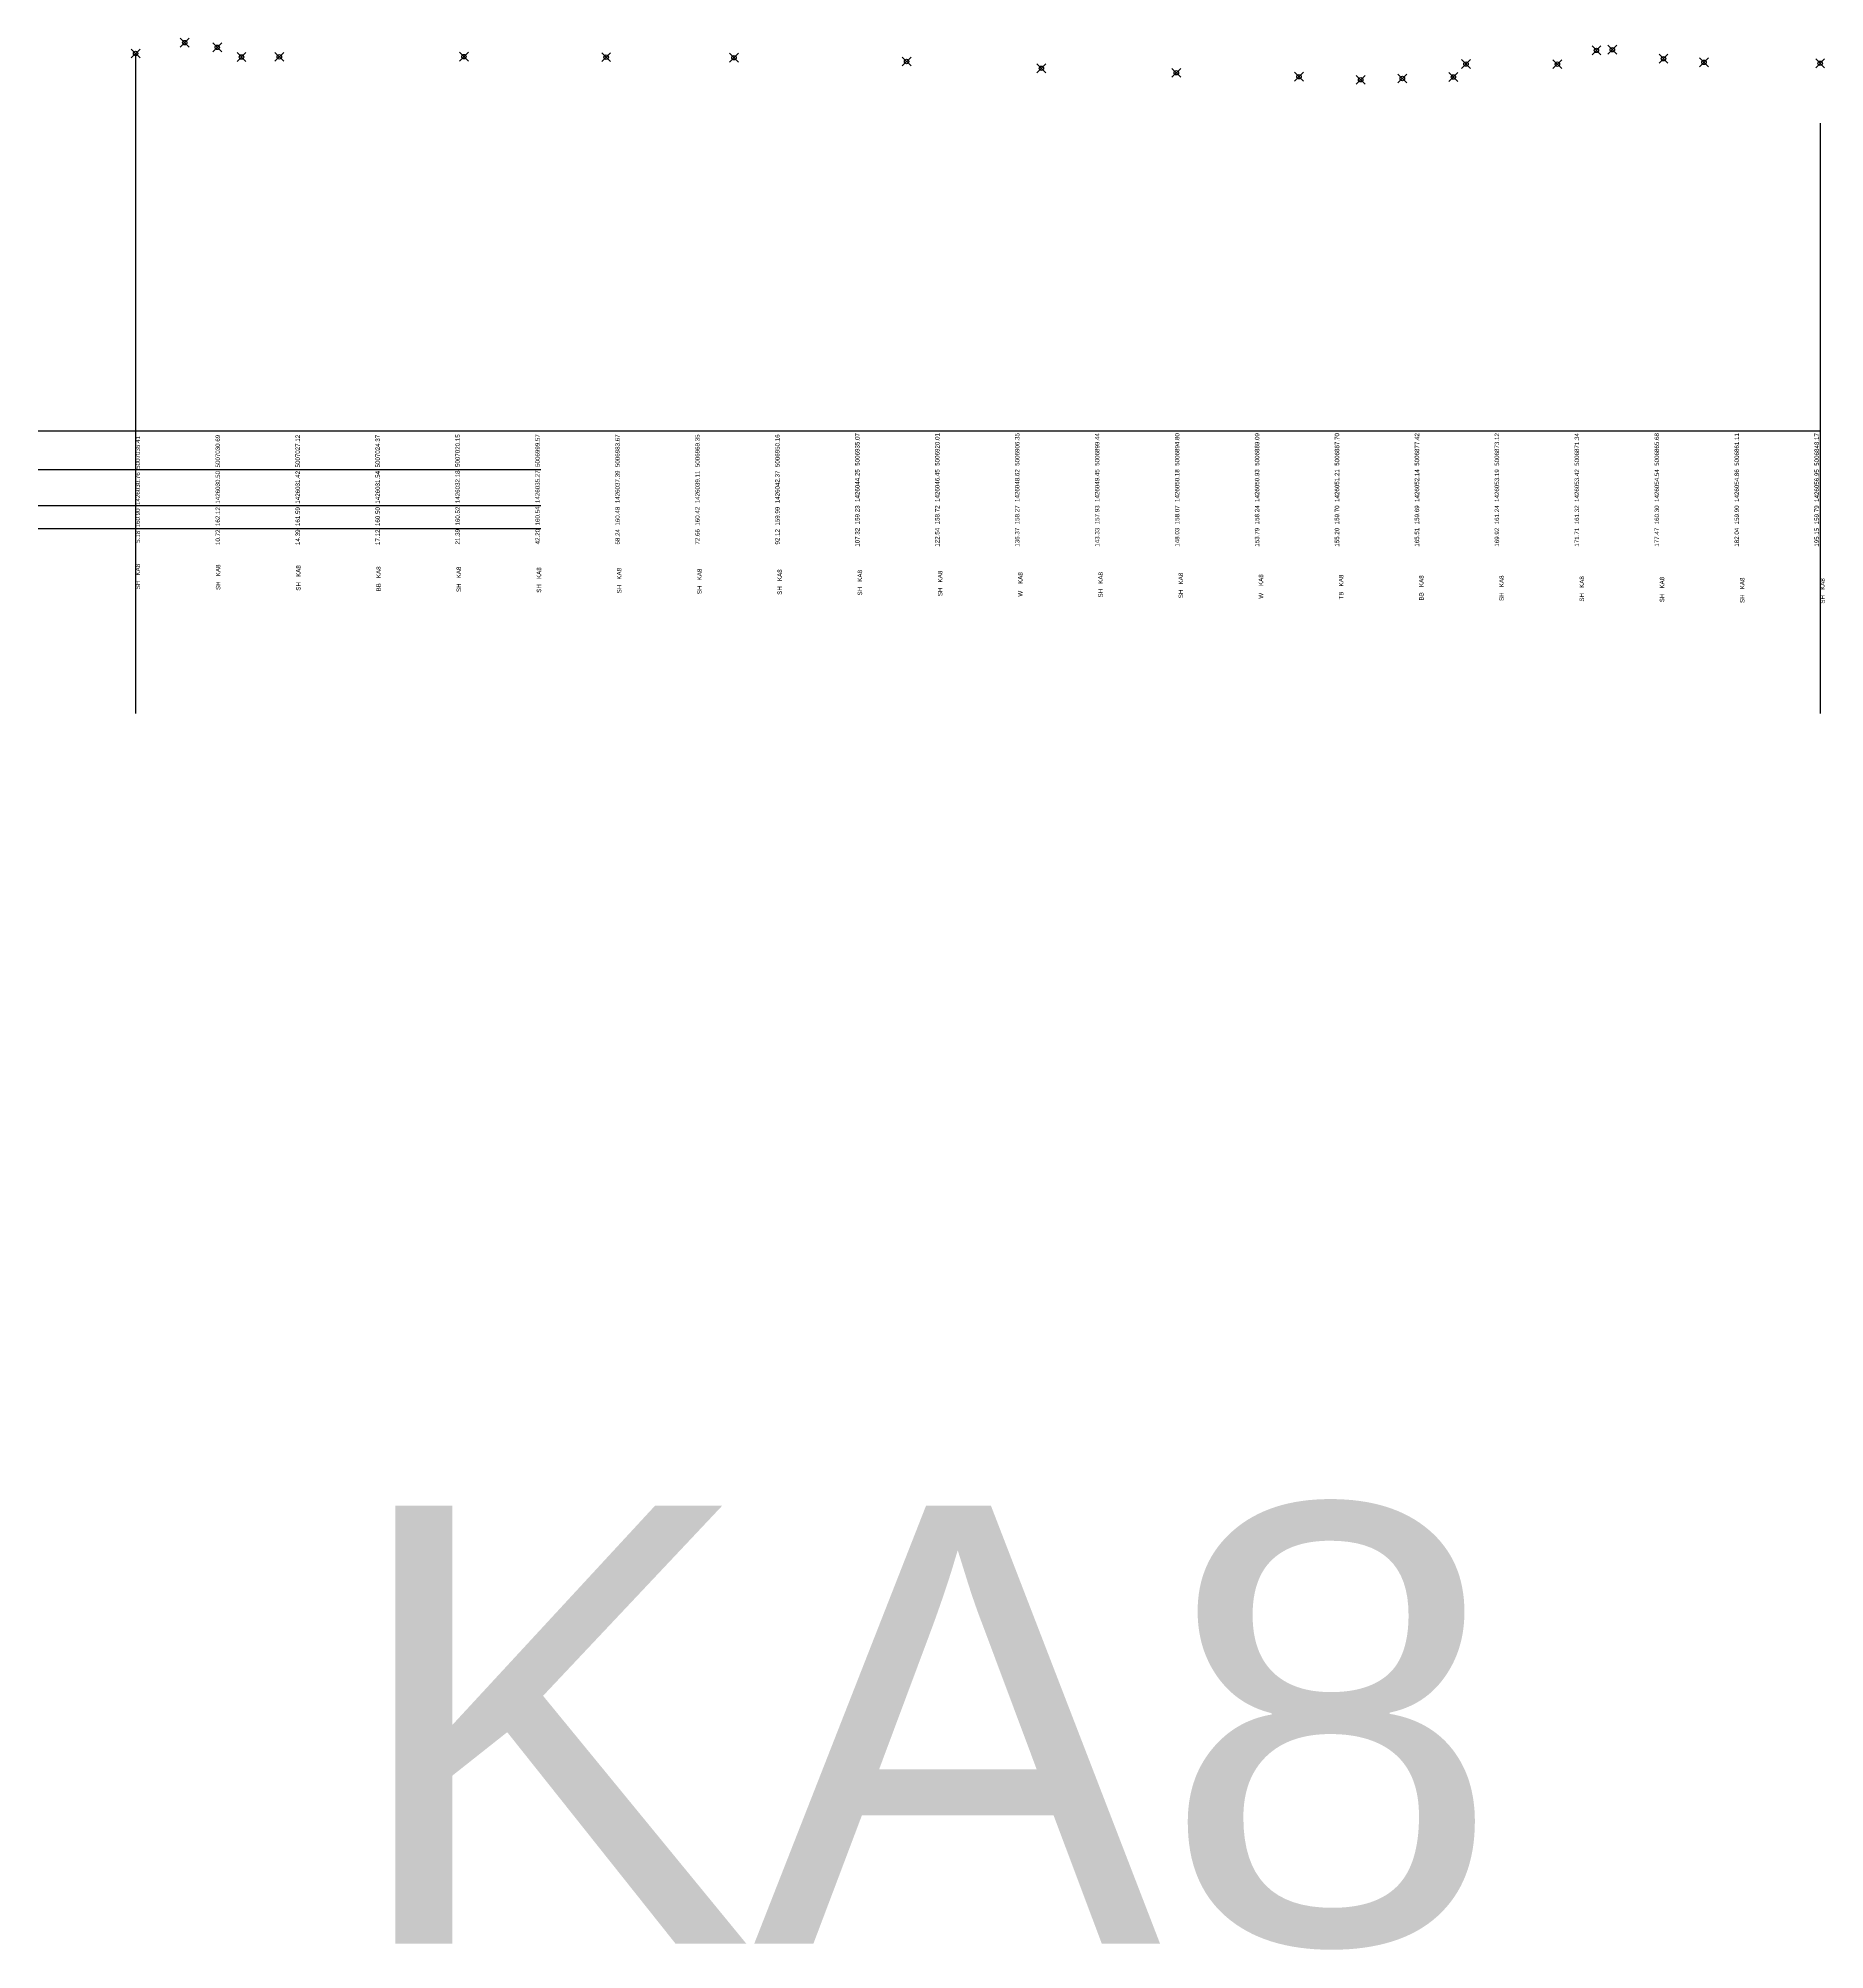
# Model space of a CAD drawing. Header units: millimetres. Extents: x -6058346 to 80050500, y -1699923 to 1425285630.
# Drawn here: x -2373173 to -2171710, y -52975 to 162616 of the extents above; entities that cross this region are included whole.
import ezdxf

# ---------------------------------------------------------------- set-up
doc = ezdxf.new("R2010")
doc.units = ezdxf.units.MM
doc.header["$PDMODE"] = 35
doc.header["$PDSIZE"] = 500
doc.styles.get("Standard").update_dxf_attribs({"font": 'arial.ttf'})

msp = doc.modelspace()

# ---------------------------------------------------------------- linework, layer by layer
for p, q in [((-2362194.821, 160896), (-2362194.821, 86454.743)), ((-2172225.45, 153041.94), (-2172225.45, 86454.743)), ((-2172225.45, 118302.012), (-2373172.547, 118302.012)), ((-2316479.274, 113928.014), (-2373172.547, 113928.014)), ((-2316479.274, 109861.209), (-2373172.547, 109861.209)), ((-2316479.274, 107287.547), (-2373172.547, 107287.547))]:
    msp.add_line(p, q)
at = {"color": 6}
for p in [(-2356650.782, 162116), (-2352985.16, 161587), (-2197456.563, 161241), (-2195661.929, 161321), (-2362194.821, 160896), (-2350248.197, 160497), (-2345980.085, 160517), (-2325169.582, 160537), (-2309129.934, 160478), (-2294710.016, 160418), (-2275252.198, 159989), (-2260048.23, 159229), (-2212169.985, 159701), (-2201861.363, 159691), (-2189900.138, 160302), (-2185331.099, 159902), (-2172225.45, 159792), (-2244828.477, 158720), (-2230998.723, 158270), (-2224040.943, 157930), (-2219344.301, 158071), (-2213585.662, 158241)]:
    msp.add_point(p, dxfattribs=at)

# ---------------------------------------------------------------- texts
for s, p in [('  5.18  160.90  1426030.76  5007036.41', (-2361692.775, 105315.648)), (' 10.72  162.12  1426030.50  5007030.69', (-2352677.397, 105268.581)), (' 14.39  161.59  1426031.42  5007027.12', (-2343662.019, 105268.581)), (' 17.12  160.50  1426031.54  5007024.37', (-2334646.642, 105268.581)), (' 21.39  160.52  1426032.18  5007020.15', (-2325631.264, 105324.175)), (' 42.20  160.54  1426035.27  5006999.57', (-2316615.887, 105335.771)), (' 58.24  160.48  1426037.39  5006983.67', (-2307600.509, 105315.648)), (' 72.66  160.42  1426039.11  5006969.35', (-2298585.131, 105311.555)), (' 92.12  159.99  1426042.37  5006950.16', (-2289569.754, 105315.648)), ('107.32  159.23  1426044.25  5006935.07', (-2280554.376, 105268.581)), ('122.54  158.72  1426046.45  5006920.01', (-2271538.999, 105268.581)), ('136.37  158.27  1426048.62  5006906.35', (-2262523.962, 105268.581)), ('143.33  157.93  1426049.45  5006899.44', (-2253508.584, 105268.581)), ('148.03  158.07  1426050.18  5006894.80', (-2244493.207, 105268.581)), ('153.79  158.24  1426050.93  5006889.09', (-2235477.829, 105268.581)), ('155.20  159.70  1426051.21  5006887.70', (-2226462.452, 105268.581)), ('165.51  159.69  1426052.14  5006877.42', (-2217447.415, 105268.581)), ('169.92  161.24  1426053.19  5006873.12', (-2208432.379, 105268.581)), ('171.71  161.32  1426053.42  5006871.34', (-2199417.001, 105268.581)), ('177.47  160.30  1426054.54  5006865.68', (-2190401.623, 105268.581)), ('182.04  159.90  1426054.86  5006861.11', (-2181386.246, 105268.581)), ('195.15  159.79  1426056.95  5006848.17', (-2172371.209, 105268.581)), ('SH   KA8', (-2361686.294, 100462.903)), ('SH   KA8', (-2352638.591, 100385.71)), ('SH   KA8', (-2343590.887, 100308.516)), ('BB   KA8', (-2334549.664, 100211.54)), ('SH   KA8', (-2325501.961, 100154.184)), ('SH   KA8', (-2316454.257, 100076.99)), ('SH   KA8', (-2307406.554, 99999.796)), ('SH   KA8', (-2298358.85, 99922.603)), ('SH   KA8', (-2289311.147, 99845.409)), ('SH   KA8', (-2280263.443, 99768.215)), ('SH   KA8', (-2271215.74, 99691.021)), ('W    KA8', (-2262174.517, 99636.679)), ('SH   KA8', (-2253126.813, 99536.689)), ('SH   KA8', (-2244079.11, 99459.496)), ('W    KA8', (-2235037.887, 99405.153)), ('TB   KA8', (-2225996.663, 99320.17)), ('BB   KA8', (-2216955.44, 99208.243)), ('SH   KA8', (-2207907.737, 99150.887)), ('SH   KA8', (-2198860.033, 99073.693)), ('SH   KA8', (-2189812.33, 98996.499)), ('SH   KA8', (-2180764.626, 98919.306)), ('SH   KA8', (-2171716.923, 98842.112))]:
    msp.add_text(s, height=500, rotation=90).set_placement(p)
at = {"color": 7, "linetype": 'Continuous', "lineweight": 0}
msp.add_text('KA8', height=49394.4947, dxfattribs=at).set_placement((-2338578.044, -52273.772))

doc.saveas('drawing.dxf')
